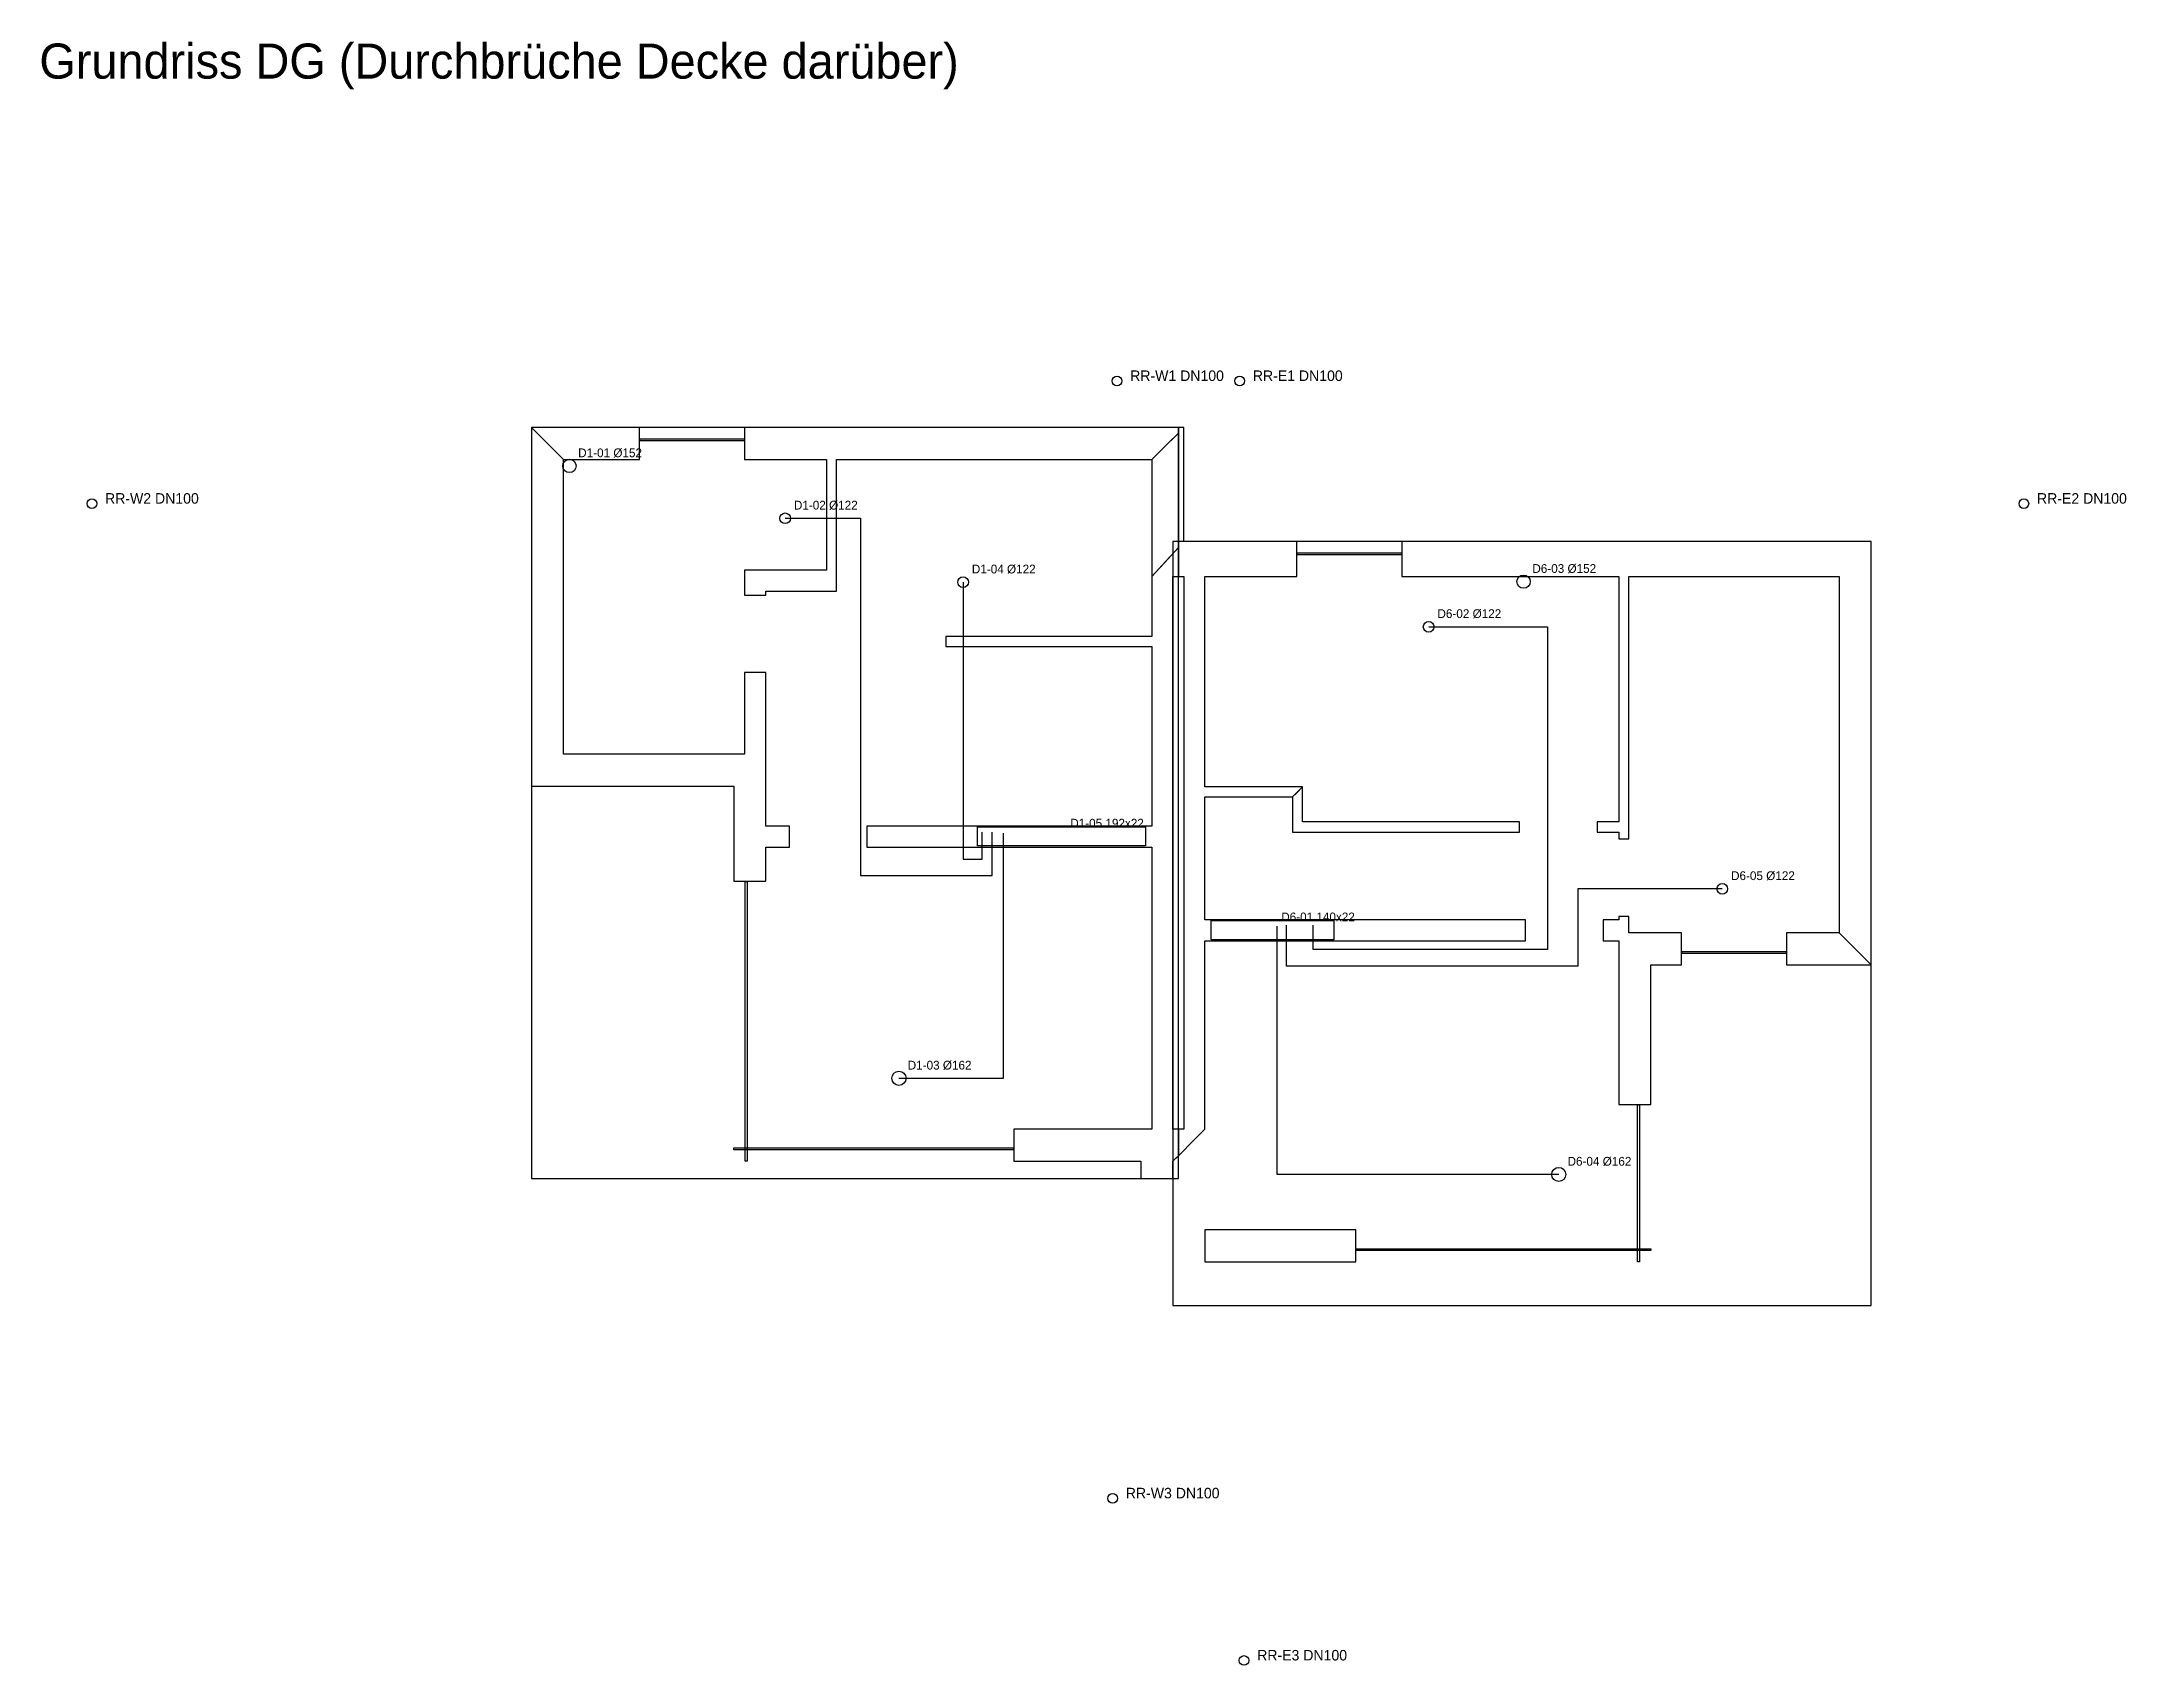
# Model space of a CAD drawing. Header units: metres. Extents: x -13 to 95, y -44 to 4.
# Drawn here: x 27.03 to 50.82, y -44.1 to -25.58 of the extents above; entities that cross this region are included whole.
import ezdxf

# ---------------------------------------------------------------- set-up
doc = ezdxf.new("R2010")
doc.units = ezdxf.units.M
for name, color, linetype in [('DECKENRAND', 1, 'Continuous'), ('DURCHBRUCH', 1, 'Continuous'), ('LUEFTUNG_IN_DECKE', 4, 'Continuous'), ('RW_VORSCHLAG', 150, 'Continuous'), ('SCHACHT', 30, 'Continuous'), ('TEXT', 7, 'Continuous'), ('VERGLASUNG', 5, 'Continuous'), ('WAND', 7, 'Continuous')]:
    doc.layers.add(name, color=color, linetype=linetype)

msp = doc.modelspace()

# ---------------------------------------------------------------- texts
at = {"layer": 'DURCHBRUCH'}
for s, p in [('D1-01 Ø152', (33.15, -30.32)), ('D1-02 Ø122', (35.612, -30.917)), ('D1-04 Ø122', (37.643, -31.646)), ('D6-03 Ø152', (44.04, -31.64)), ('D6-02 Ø122', (42.957, -32.155)), ('D1-05 192x22', (38.766, -34.546)), ('D6-05 Ø122', (46.308, -35.145)), ('D6-01 140x22', (41.174, -35.616)), ('D1-03 Ø162', (36.911, -37.307)), ('D6-04 Ø162', (44.442, -38.404))]:
    msp.add_text(s, height=0.1, dxfattribs=at).set_placement(p)
at = {"layer": 'RW_VORSCHLAG'}
for s, p in [('RR-W1 DN100', (39.45, -29.45)), ('RR-E1 DN100', (40.85, -29.45)), ('RR-W2 DN100', (27.75, -30.85)), ('RR-E2 DN100', (49.8, -30.85)), ('RR-W3 DN100', (39.4, -42.2)), ('RR-E3 DN100', (40.9, -44.05))]:
    msp.add_text(s, height=0.12, dxfattribs=at).set_placement(p)
at = {"layer": 'TEXT'}
msp.add_text('Grundriss DG (Durchbrüche Decke darüber)', height=0.4, dxfattribs=at).set_placement((27, -26))

# ---------------------------------------------------------------- linework, layer by layer
at = {"layer": 'DECKENRAND'}
for points in [[(32.619, -29.981), (32.619, -29.981), (32.619, -29.981), (32.619, -38.55), (32.619, -38.55), (32.619, -38.55), (40, -38.55), (40, -38.55), (40, -38.55), (40, -38.55), (40, -38.55), (40, -29.981), (40, -29.981), (40, -29.981), (32.619, -29.981), (32.619, -29.981)], [(39.938, -31.281), (39.938, -31.281), (39.938, -31.281), (39.938, -31.281), (39.938, -40), (39.938, -40), (39.938, -40), (47.907, -40), (47.907, -40), (47.907, -40), (47.907, -40), (47.907, -40), (47.907, -40), (47.907, -31.281), (47.907, -31.281), (47.907, -31.281), (39.938, -31.281), (39.938, -31.281), (39.938, -31.281)]]:
    msp.add_lwpolyline(points, close=True, dxfattribs=at)
at = {"layer": 'DURCHBRUCH'}
for points in [[(37.707, -34.536), (39.625, -34.536), (39.625, -34.756), (37.707, -34.756)], [(40.375, -35.606), (41.773, -35.606), (41.773, -35.826), (40.375, -35.826)]]:
    msp.add_lwpolyline(points, close=True, dxfattribs=at)
for centre, radius in [((33.05, -30.42), 0.076), ((35.512, -31.017), 0.061), ((37.543, -31.746), 0.061), ((43.94, -31.74), 0.076), ((42.857, -32.255), 0.061), ((46.208, -35.245), 0.061), ((36.811, -37.407), 0.081), ((44.342, -38.504), 0.081)]:
    msp.add_circle(centre, radius, dxfattribs=at)
at = {"layer": 'LUEFTUNG_IN_DECKE'}
for p, q in [((35.512, -31.017), (36.371, -31.017)), ((36.371, -31.017), (36.371, -35.091)), ((37.543, -31.746), (37.543, -34.905)), ((42.857, -32.255), (44.215, -32.255)), ((44.215, -32.255), (44.215, -35.936)), ((37.762, -34.905), (37.762, -34.6)), ((37.875, -35.091), (37.875, -34.6)), ((38.005, -37.407), (38.005, -34.61)), ((37.543, -34.905), (37.762, -34.905)), ((36.371, -35.091), (37.875, -35.091)), ((46.208, -35.245), (44.559, -35.245)), ((44.559, -35.245), (44.559, -36.126)), ((41.127, -38.504), (41.127, -35.67)), ((41.236, -36.126), (41.236, -35.661)), ((41.538, -35.936), (41.538, -35.661)), ((44.559, -36.126), (41.236, -36.126)), ((44.215, -35.936), (41.538, -35.936)), ((36.811, -37.407), (38.005, -37.407)), ((44.342, -38.504), (41.127, -38.504))]:
    msp.add_line(p, q, dxfattribs=at)
at = {"layer": 'RW_VORSCHLAG'}
for centre in [(39.3, -29.45), (40.7, -29.45), (27.6, -30.85), (49.65, -30.85), (39.25, -42.2), (40.75, -44.05)]:
    msp.add_circle(centre, 0.055, dxfattribs=at)
at = {"layer": 'SCHACHT'}
for points in [[(37.707, -34.536), (39.625, -34.536), (39.625, -34.756), (37.707, -34.756)], [(40.375, -35.606), (41.773, -35.606), (41.773, -35.826), (40.375, -35.826)]]:
    msp.add_lwpolyline(points, close=True, dxfattribs=at)
at = {"layer": 'VERGLASUNG'}
for p, q in [((33.855, -30.123), (33.855, -30.11)), ((33.855, -30.11), (34.338, -30.11)), ((33.855, -30.132), (33.855, -30.123)), ((34.563, -30.132), (33.855, -30.132)), ((34.338, -30.11), (35.047, -30.11)), ((35.047, -30.132), (34.563, -30.132)), ((35.047, -30.11), (35.047, -30.119)), ((35.047, -30.119), (35.047, -30.132)), ((41.355, -31.423), (41.355, -31.41)), ((41.355, -31.41), (41.841, -31.41)), ((41.355, -31.432), (41.355, -31.423)), ((42.06, -31.432), (41.355, -31.432)), ((41.841, -31.41), (42.547, -31.41)), ((42.547, -31.432), (42.06, -31.432)), ((42.547, -31.41), (42.547, -31.419)), ((42.547, -31.419), (42.547, -31.432)), ((35.054, -37.057), (35.054, -35.161)), ((35.054, -35.161), (35.063, -35.161)), ((35.063, -35.161), (35.077, -35.161)), ((35.077, -35.161), (35.077, -36.456)), ((45.746, -35.961), (46.233, -35.961)), ((45.746, -35.974), (45.746, -35.961)), ((45.746, -35.983), (45.746, -35.974)), ((46.452, -35.983), (45.746, -35.983)), ((46.233, -35.961), (46.938, -35.961)), ((46.938, -35.983), (46.452, -35.983)), ((46.938, -35.961), (46.938, -35.97)), ((46.938, -35.97), (46.938, -35.983)), ((35.077, -36.456), (35.077, -38.352)), ((35.054, -38.352), (35.054, -37.057)), ((45.241, -38.771), (45.241, -37.711)), ((45.241, -37.711), (45.25, -37.711)), ((45.25, -37.711), (45.263, -37.711)), ((45.263, -37.711), (45.263, -38.442)), ((34.925, -38.201), (36.22, -38.201)), ((34.925, -38.214), (34.925, -38.201)), ((34.925, -38.223), (34.925, -38.214)), ((36.822, -38.223), (34.925, -38.223)), ((36.22, -38.201), (38.117, -38.201)), ((38.117, -38.223), (36.822, -38.223)), ((38.117, -38.201), (38.117, -38.21)), ((38.117, -38.21), (38.117, -38.223)), ((35.068, -38.352), (35.054, -38.352)), ((35.077, -38.352), (35.068, -38.352)), ((45.263, -38.442), (45.263, -39.502)), ((45.241, -39.502), (45.241, -38.771)), ((42.031, -39.351), (43.402, -39.351)), ((42.031, -39.364), (42.031, -39.351)), ((42.031, -39.373), (42.031, -39.364)), ((44.021, -39.373), (42.031, -39.373)), ((43.402, -39.351), (45.392, -39.351)), ((45.392, -39.373), (44.021, -39.373)), ((45.392, -39.351), (45.392, -39.36)), ((45.392, -39.36), (45.392, -39.373)), ((45.254, -39.502), (45.241, -39.502)), ((45.263, -39.502), (45.254, -39.502))]:
    msp.add_line(p, q, dxfattribs=at)
at = {"layer": 'WAND'}
for points in [[(33.516, -30.346), (33.85, -30.346), (33.85, -30.122), (33.85, -29.981), (33.094, -29.981), (32.618, -29.981), (32.843, -30.206), (32.983, -30.346), (33.516, -30.346)], [(32.759, -30.122), (32.618, -29.981), (32.618, -32.494), (32.618, -34.072), (34.036, -34.072), (34.925, -34.072), (34.925, -34.739), (34.925, -35.157), (35.15, -35.157), (35.291, -35.157), (35.291, -34.769), (35.457, -34.769), (35.561, -34.769), (35.561, -34.621), (35.561, -34.529), (35.395, -34.529), (35.291, -34.529), (35.291, -34.266), (35.291, -33.707), (35.291, -33.136), (35.291, -32.778), (35.143, -32.778), (35.05, -32.778), (35.05, -33.349), (35.05, -33.707), (33.873, -33.707), (32.983, -33.707), (32.983, -31.642), (32.983, -30.346), (32.759, -30.122)], [(35.983, -31.121), (35.983, -31.607), (35.557, -31.607), (35.291, -31.607), (35.143, -31.607), (35.05, -31.607), (35.05, -31.783), (35.05, -31.893), (35.198, -31.893), (35.291, -31.893), (35.291, -31.847), (35.786, -31.847), (36.097, -31.847), (36.097, -30.925), (36.097, -30.346), (37.905, -30.346), (39.697, -30.346), (39.883, -30.16), (40, -30.044), (40, -30.005), (40, -29.981), (36.959, -29.981), (35.05, -29.981), (35.05, -30.206), (35.05, -30.346), (35.983, -30.346), (35.983, -31.121)], [(39.883, -31.478), (40, -31.35), (40, -30.547), (40, -30.044), (39.814, -30.23), (39.697, -30.346), (39.697, -31.166), (39.697, -31.681), (39.883, -31.478)], [(40, -30.044), (40, -30.843), (40, -31.35), (40, -31.553), (40, -31.681), (40.062, -31.681), (40.062, -35.543), (40.062, -37.987), (40, -37.987), (40, -38.172), (40, -38.29), (40.185, -38.104), (40.303, -37.987), (40.303, -35.837), (42.544, -35.837), (43.963, -35.837), (43.963, -35.69), (43.963, -35.597), (41.721, -35.597), (40.303, -35.597), (40.303, -34.197), (40.915, -34.197), (41.303, -34.197), (41.373, -34.127), (41.417, -34.082), (40.735, -34.082), (40.303, -34.082), (40.303, -31.681), (40.827, -31.681), (41.351, -31.681), (41.351, -31.436), (41.351, -31.281), (40.562, -31.281), (40.062, -31.281), (40.062, -30.485), (40.062, -29.981), (40.024, -29.981), (40, -29.981), (40, -30.02), (40, -30.044)], [(40, -31.478), (40, -31.35), (39.814, -31.553), (39.697, -31.681), (39.697, -32.364), (38.254, -32.364), (37.347, -32.364), (37.347, -32.434), (37.347, -32.479), (38.791, -32.479), (39.697, -32.479), (39.697, -33.431), (39.697, -34.529), (37.793, -34.529), (36.446, -34.529), (36.446, -34.676), (36.446, -34.769), (38.591, -34.769), (39.697, -34.769), (39.697, -36.746), (39.697, -37.987), (38.845, -37.987), (38.121, -37.987), (38.121, -38.211), (38.121, -38.352), (39.237, -38.352), (39.572, -38.352), (39.572, -38.474), (39.572, -38.55), (39.797, -38.55), (39.938, -38.55), (39.938, -38.428), (39.938, -38.352), (39.976, -38.314), (40, -38.29), (40, -38.104), (40, -37.987), (39.938, -37.987), (39.938, -36.01), (39.938, -34.769), (39.938, -34.621), (39.938, -34.529), (39.938, -32.779), (39.938, -31.681), (40, -31.681), (40, -31.478)], [(45.027, -31.681), (45.027, -33.516), (45.027, -34.482), (44.876, -34.482), (44.78, -34.482), (44.78, -34.552), (44.78, -34.597), (44.931, -34.597), (45.027, -34.597), (45.027, -34.676), (45.098, -34.676), (45.142, -34.676), (45.142, -32.842), (45.142, -31.681), (45.608, -31.681), (47.542, -31.681), (47.542, -34.171), (47.542, -35.747), (47.766, -35.971), (47.907, -36.112), (47.907, -33.154), (47.907, -31.281), (44.627, -31.281), (42.551, -31.281), (42.551, -31.526), (42.551, -31.681), (45.027, -31.681)], [(41.303, -34.442), (41.303, -34.597), (42.89, -34.597), (43.895, -34.597), (43.895, -34.527), (43.895, -34.482), (42.378, -34.482), (41.417, -34.482), (41.417, -34.237), (41.417, -34.082), (41.347, -34.152), (41.303, -34.197), (41.303, -34.442)], [(45.072, -35.561), (45.027, -35.561), (45.027, -35.597), (44.917, -35.597), (44.848, -35.597), (44.848, -35.744), (44.848, -35.837), (44.958, -35.837), (45.027, -35.837), (45.027, -36.947), (45.027, -37.707), (45.251, -37.707), (45.392, -37.707), (45.392, -36.73), (45.392, -36.112), (45.606, -36.112), (45.742, -36.112), (45.742, -35.889), (45.742, -35.747), (45.304, -35.747), (45.142, -35.747), (45.142, -35.633), (45.142, -35.561), (45.072, -35.561)], [(47.907, -36.112), (47.684, -35.889), (47.542, -35.747), (47.175, -35.747), (46.942, -35.747), (46.942, -35.971), (46.942, -36.112), (47.533, -36.112), (47.907, -36.112)], [(42.027, -39.279), (42.027, -39.137), (40.971, -39.137), (40.303, -39.137), (40.303, -39.361), (40.303, -39.502), (41.359, -39.502), (42.027, -39.502), (42.027, -39.279)]]:
    msp.add_lwpolyline(points, close=True, dxfattribs=at)

msp.set_redraw_order([(e.dxf.handle, doc.entitydb.next_handle()) for e in msp.query("TEXT MTEXT ATTDEF DIMENSION ARC_DIMENSION")])  # texts and dimensions are drawn at this point

doc.saveas('drawing.dxf')
